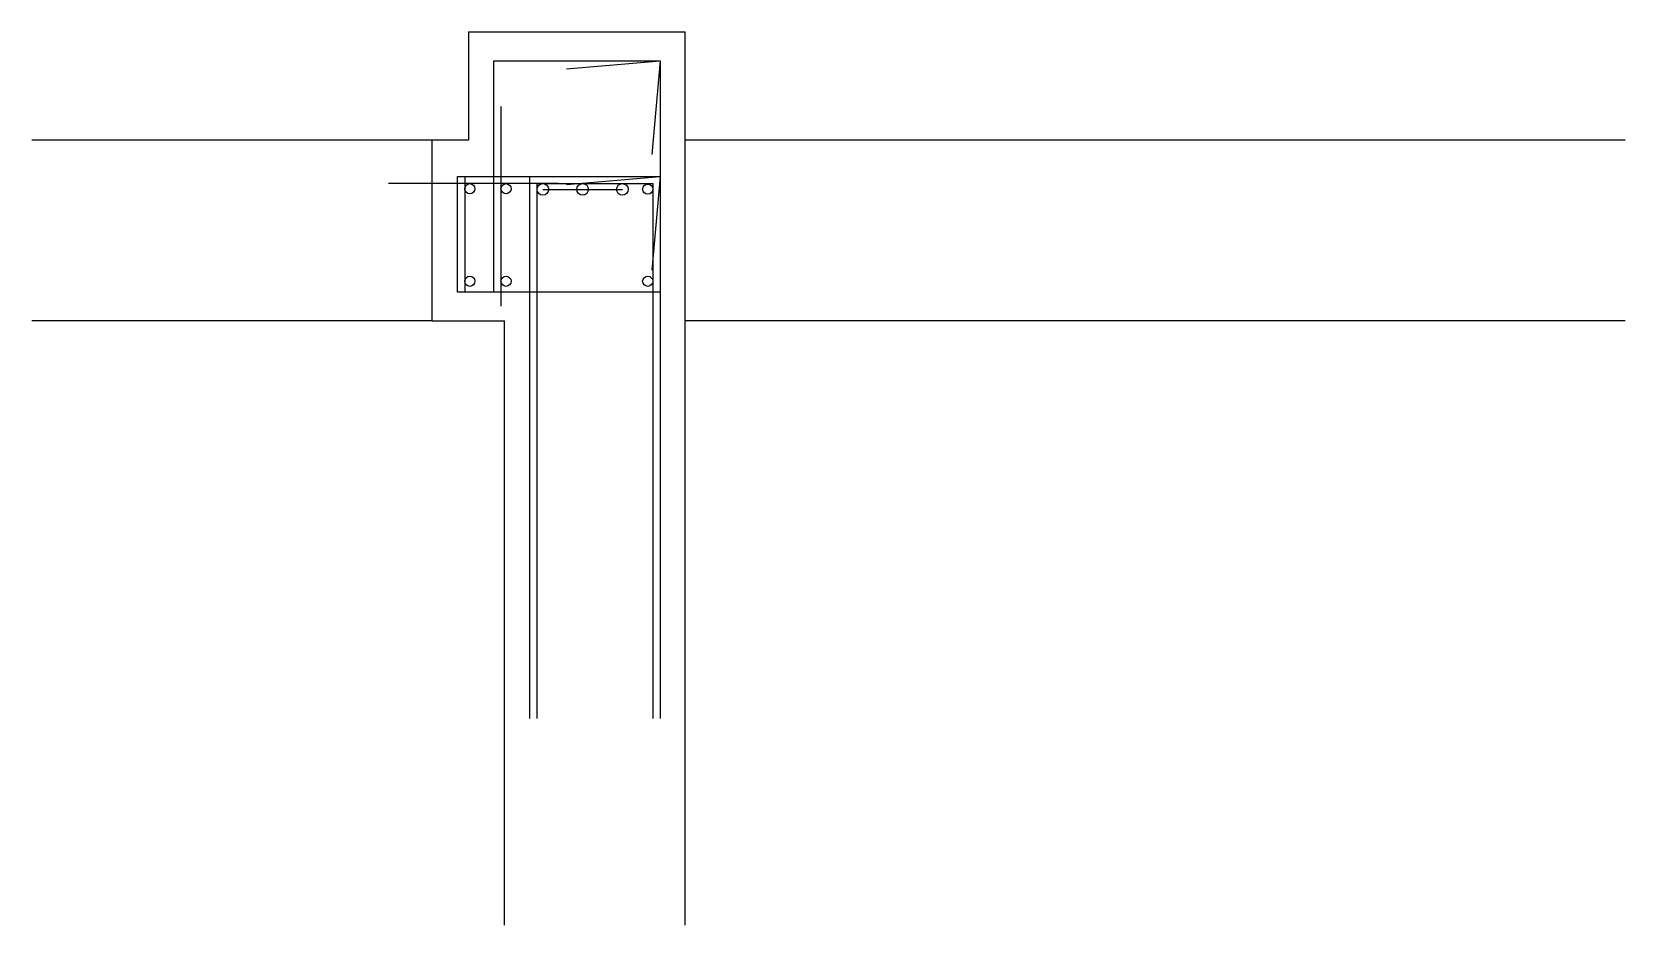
# Model space of a CAD drawing. Extents: x 0 to 83.7, y -3.8 to 29.7.
# Drawn here: x 37.284 to 39.488, y -3.821 to -2.586 of the extents above; entities that cross this region are included whole.
import ezdxf

# ---------------------------------------------------------------- set-up
doc = ezdxf.new("R2010")
doc.units = 0
doc.header["$LTSCALE"] = 0.5
doc.linetypes.add('AUSGEZOGEN', pattern=[1000.01, 1000, 0.01])
for name, color, linetype in [('BETON', 7, 'Continuous'), ('OBJEKT', 7, 'Continuous'), ('RND', 7, 'Continuous')]:
    doc.layers.add(name, color=color, linetype=linetype)
doc.layers.add('NOPLOT', color=7, linetype='Continuous', plot=False)

msp = doc.modelspace()

# ---------------------------------------------------------------- linework, layer by layer
at = {"layer": 'BETON', "color": 6, "linetype": 'AUSGEZOGEN'}
for p, q in [((37.8876, -2.5855), (38.1876, -2.5855)), ((37.8876, -2.5855), (37.8876, -2.7355)), ((38.1876, -3.8213), (38.1876, -2.5855)), ((37.8876, -2.7355), (37.8376, -2.7355)), ((37.8376, -2.9855), (37.8376, -2.7355)), ((37.8376, -2.9855), (37.9376, -2.9855)), ((37.9376, -3.8213), (37.9376, -2.9855))]:
    msp.add_line(p, q, dxfattribs=at)
at = {"layer": 'NOPLOT', "color": 191, "linetype": 'AUSGEZOGEN'}
for p, q in [((37.9326, -2.6888), (37.9326, -2.9648)), ((38.0124, -2.7955), (37.777, -2.7955)), ((37.8826, -2.7855), (37.8826, -2.9455)), ((37.9906, -2.8035), (38.1006, -2.8035))]:
    msp.add_line(p, q, dxfattribs=at)
at = {"layer": 'OBJEKT', "color": 7, "linetype": 'AUSGEZOGEN'}
for p, q in [((37.8376, -2.7355), (37.2837, -2.7355)), ((39.4876, -2.7355), (38.1876, -2.7355)), ((37.8376, -2.9855), (37.2837, -2.9855)), ((39.4876, -2.9855), (38.1876, -2.9855))]:
    msp.add_line(p, q, dxfattribs=at)
at = {"layer": 'RND', "color": 1, "linetype": 'AUSGEZOGEN'}
for points in [[(38.0231, -2.6369), (38.1526, -2.6255), (38.1526, -2.9455), (37.9226, -2.9455), (37.9226, -2.6255), (38.1526, -2.6255), (38.1413, -2.7551)], [(38.0231, -2.7969), (38.1526, -2.7855), (38.1526, -2.9455), (37.8726, -2.9455), (37.8726, -2.7855), (38.1526, -2.7855), (38.1413, -2.9151)], [(37.9726, -3.5355), (37.9726, -2.7855), (38.1526, -2.7855), (38.1526, -3.5355)], [(37.9826, -3.5355), (37.9826, -2.7955), (38.1426, -2.7955), (38.1426, -3.5355)]]:
    msp.add_lwpolyline(points, dxfattribs=at)
at = {"layer": 'RND', "color": 7, "linetype": 'AUSGEZOGEN'}
for centre in [(37.8896, -2.8025), (37.9396, -2.8025), (38.1356, -2.8032), (37.8896, -2.9306), (37.9396, -2.9306), (38.1356, -2.9306)]:
    msp.add_circle(centre, 0.007, dxfattribs=at)
at = {"layer": 'RND', "color": 102, "linetype": 'AUSGEZOGEN'}
for centre in [(37.9906, -2.8035), (38.0456, -2.8035), (38.1006, -2.8035)]:
    msp.add_circle(centre, 0.008, dxfattribs=at)

doc.saveas('drawing.dxf')
